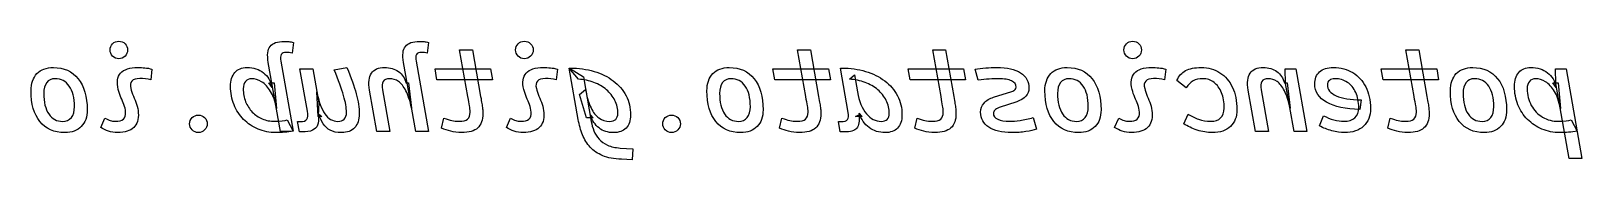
# Model space of a CAD drawing. Header units: centimetres. Extents: x 1.7 to 4.47, y 6.89 to 7.11.
import ezdxf

# ---------------------------------------------------------------- set-up
doc = ezdxf.new("R2010")
doc.units = ezdxf.units.CM
doc.header["$MEASUREMENT"] = 0
doc.layers.add('Layer 1', color=7, linetype='Continuous')

msp = doc.modelspace()

# ---------------------------------------------------------------- linework, layer by layer
at = {"layer": 'Layer 1', "color": 154}
for points, knots in [([(1.85775, 7.07367), (1.86206, 7.07367), (1.86578, 7.07519), (1.86886, 7.07826), (1.86886, 7.07826), (1.8719, 7.08134), (1.87345, 7.08503), (1.87345, 7.08933), (1.87345, 7.08933), (1.87345, 7.09371), (1.8719, 7.09744), (1.86886, 7.10048), (1.86886, 7.10048), (1.86578, 7.10351), (1.86206, 7.10503), (1.85775, 7.10503), (1.85775, 7.10503), (1.85337, 7.10503), (1.84968, 7.10351), (1.84665, 7.10048), (1.84665, 7.10048), (1.84361, 7.09744), (1.84209, 7.09371), (1.84209, 7.08933), (1.84209, 7.08933), (1.84209, 7.08503), (1.84361, 7.08134), (1.84665, 7.07826), (1.84665, 7.07826), (1.84968, 7.07519), (1.85337, 7.07367), (1.85775, 7.07367)], [0, 0, 0, 0, 0.1111111, 0.1111111, 0.1111111, 0.1111111, 0.2222222, 0.2222222, 0.2222222, 0.2222222, 0.3333333, 0.3333333, 0.3333333, 0.3333333, 0.4444444, 0.4444444, 0.4444444, 0.4444444, 0.5555556, 0.5555556, 0.5555556, 0.5555556, 0.6666667, 0.6666667, 0.6666667, 0.6666667, 0.7777778, 0.7777778, 0.7777778, 0.7777778, 1, 1, 1, 1]), ([(2.15335, 7.10471), (2.14109, 7.10471), (2.13262, 7.10174), (2.12803, 7.09581), (2.12803, 7.09581), (2.12343, 7.08987), (2.12235, 7.08032), (2.12474, 7.06719), (2.12474, 7.06719), (2.12474, 7.06719), (2.14648, 6.94349), (2.14648, 6.94349), (2.14648, 6.94349), (2.14648, 6.94349), (2.16927, 6.9436), (2.16927, 6.9436), (2.16927, 6.9436), (2.16927, 6.9436), (2.14713, 7.06932), (2.14713, 7.06932), (2.14713, 7.06932), (2.14612, 7.07475), (2.14641, 7.07869), (2.14796, 7.08119), (2.14796, 7.08119), (2.14952, 7.08365), (2.15245, 7.08488), (2.15675, 7.08488), (2.15675, 7.08488), (2.15853, 7.08488), (2.16026, 7.08481), (2.162, 7.08463), (2.162, 7.08463), (2.16374, 7.08445), (2.16547, 7.08416), (2.16725, 7.08372), (2.16725, 7.08372), (2.16725, 7.08372), (2.16949, 7.10301), (2.16949, 7.10301), (2.16949, 7.10301), (2.16681, 7.10366), (2.1641, 7.10409), (2.16142, 7.10435), (2.16142, 7.10435), (2.15874, 7.1046), (2.15607, 7.10471), (2.15335, 7.10471)], [0, 0, 0, 0, 0.0769231, 0.0769231, 0.0769231, 0.0769231, 0.1538462, 0.1538462, 0.1538462, 0.1538462, 0.2307692, 0.2307692, 0.2307692, 0.2307692, 0.3076923, 0.3076923, 0.3076923, 0.3076923, 0.3846154, 0.3846154, 0.3846154, 0.3846154, 0.4615385, 0.4615385, 0.4615385, 0.4615385, 0.5384615, 0.5384615, 0.5384615, 0.5384615, 0.6153846, 0.6153846, 0.6153846, 0.6153846, 0.6923077, 0.6923077, 0.6923077, 0.6923077, 0.7692308, 0.7692308, 0.7692308, 0.7692308, 0.8461538, 0.8461538, 0.8461538, 0.8461538, 1, 1, 1, 1]), ([(2.41082, 6.94349), (2.41082, 6.94349), (2.38857, 7.06932), (2.38857, 7.06932), (2.38857, 7.06932), (2.38756, 7.07475), (2.38785, 7.07869), (2.3894, 7.08119), (2.3894, 7.08119), (2.39096, 7.08365), (2.39389, 7.08488), (2.39819, 7.08488), (2.39819, 7.08488), (2.39997, 7.08488), (2.4017, 7.08481), (2.40344, 7.08463), (2.40344, 7.08463), (2.40518, 7.08445), (2.40691, 7.08416), (2.40869, 7.08372), (2.40869, 7.08372), (2.40869, 7.08372), (2.41093, 7.10301), (2.41093, 7.10301), (2.41093, 7.10301), (2.40825, 7.10366), (2.40554, 7.10409), (2.40286, 7.10435), (2.40286, 7.10435), (2.40018, 7.1046), (2.39751, 7.10471), (2.39479, 7.10471), (2.39479, 7.10471), (2.38253, 7.10471), (2.3741, 7.10174), (2.36954, 7.09581), (2.36954, 7.09581), (2.36498, 7.08987), (2.36386, 7.08032), (2.36618, 7.06719), (2.36618, 7.06719), (2.36618, 7.06719), (2.38803, 6.94349), (2.38803, 6.94349), (2.38803, 6.94349), (2.38803, 6.94349), (2.41082, 6.94349), (2.41082, 6.94349)], [0, 0, 0, 0, 0.0769231, 0.0769231, 0.0769231, 0.0769231, 0.1538462, 0.1538462, 0.1538462, 0.1538462, 0.2307692, 0.2307692, 0.2307692, 0.2307692, 0.3076923, 0.3076923, 0.3076923, 0.3076923, 0.3846154, 0.3846154, 0.3846154, 0.3846154, 0.4615385, 0.4615385, 0.4615385, 0.4615385, 0.5384615, 0.5384615, 0.5384615, 0.5384615, 0.6153846, 0.6153846, 0.6153846, 0.6153846, 0.6923077, 0.6923077, 0.6923077, 0.6923077, 0.7692308, 0.7692308, 0.7692308, 0.7692308, 0.8461538, 0.8461538, 0.8461538, 0.8461538, 1, 1, 1, 1]), ([(2.58207, 7.07367), (2.58638, 7.07367), (2.5901, 7.07519), (2.59318, 7.07826), (2.59318, 7.07826), (2.59622, 7.08134), (2.59777, 7.08503), (2.59777, 7.08933), (2.59777, 7.08933), (2.59777, 7.09371), (2.59622, 7.09744), (2.59318, 7.10048), (2.59318, 7.10048), (2.5901, 7.10351), (2.58638, 7.10503), (2.58207, 7.10503), (2.58207, 7.10503), (2.57769, 7.10503), (2.574, 7.10351), (2.57097, 7.10048), (2.57097, 7.10048), (2.56793, 7.09744), (2.56641, 7.09371), (2.56641, 7.08933), (2.56641, 7.08933), (2.56641, 7.08503), (2.56793, 7.08134), (2.57097, 7.07826), (2.57097, 7.07826), (2.574, 7.07519), (2.57769, 7.07367), (2.58207, 7.07367)], [0, 0, 0, 0, 0.1111111, 0.1111111, 0.1111111, 0.1111111, 0.2222222, 0.2222222, 0.2222222, 0.2222222, 0.3333333, 0.3333333, 0.3333333, 0.3333333, 0.4444444, 0.4444444, 0.4444444, 0.4444444, 0.5555556, 0.5555556, 0.5555556, 0.5555556, 0.6666667, 0.6666667, 0.6666667, 0.6666667, 0.7777778, 0.7777778, 0.7777778, 0.7777778, 1, 1, 1, 1]), ([(3.66855, 7.07367), (3.67286, 7.07367), (3.67658, 7.07519), (3.67966, 7.07826), (3.67966, 7.07826), (3.6827, 7.08134), (3.68425, 7.08503), (3.68425, 7.08933), (3.68425, 7.08933), (3.68425, 7.09371), (3.6827, 7.09744), (3.67966, 7.10048), (3.67966, 7.10048), (3.67658, 7.10351), (3.67286, 7.10503), (3.66855, 7.10503), (3.66855, 7.10503), (3.66417, 7.10503), (3.66048, 7.10351), (3.65745, 7.10048), (3.65745, 7.10048), (3.65441, 7.09744), (3.65289, 7.09371), (3.65289, 7.08933), (3.65289, 7.08933), (3.65289, 7.08503), (3.65441, 7.08134), (3.65745, 7.07826), (3.65745, 7.07826), (3.66048, 7.07519), (3.66417, 7.07367), (3.66855, 7.07367)], [0, 0, 0, 0, 0.1111111, 0.1111111, 0.1111111, 0.1111111, 0.2222222, 0.2222222, 0.2222222, 0.2222222, 0.3333333, 0.3333333, 0.3333333, 0.3333333, 0.4444444, 0.4444444, 0.4444444, 0.4444444, 0.5555556, 0.5555556, 0.5555556, 0.5555556, 0.6666667, 0.6666667, 0.6666667, 0.6666667, 0.7777778, 0.7777778, 0.7777778, 0.7777778, 1, 1, 1, 1]), ([(2.47007, 6.94136), (2.48306, 6.94136), (2.49261, 6.94414), (2.49873, 6.94968), (2.49873, 6.94968), (2.50484, 6.95525), (2.50792, 6.96386), (2.50792, 6.97562), (2.50792, 6.97562), (2.50792, 6.97858), (2.50777, 6.98141), (2.50748, 6.98416), (2.50748, 6.98416), (2.50719, 6.98687), (2.50676, 6.98991), (2.50614, 6.99331), (2.50614, 6.99331), (2.50556, 6.99671), (2.50484, 7.00087), (2.50397, 7.00583), (2.50397, 7.00583), (2.50397, 7.00583), (2.48925, 7.08977), (2.48925, 7.08977), (2.48925, 7.08977), (2.48925, 7.08977), (2.46645, 7.08977), (2.46645, 7.08977), (2.46645, 7.08977), (2.46645, 7.08977), (2.48118, 7.00583), (2.48118, 7.00583), (2.48118, 7.00583), (2.48237, 6.99874), (2.48335, 6.99331), (2.48411, 6.98947), (2.48411, 6.98947), (2.48483, 6.98568), (2.48523, 6.98177), (2.48523, 6.97772), (2.48523, 6.97772), (2.48523, 6.97214), (2.48368, 6.96806), (2.48056, 6.96542), (2.48056, 6.96542), (2.47745, 6.96281), (2.47257, 6.96151), (2.46591, 6.96151), (2.46591, 6.96151), (2.46077, 6.96151), (2.45625, 6.96194), (2.45234, 6.96277), (2.45234, 6.96277), (2.44847, 6.96364), (2.44384, 6.96516), (2.43849, 6.96733), (2.43849, 6.96733), (2.43849, 6.96733), (2.43433, 6.94921), (2.43433, 6.94921), (2.43433, 6.94921), (2.43943, 6.94704), (2.44482, 6.94515), (2.4505, 6.94363), (2.4505, 6.94363), (2.45618, 6.94212), (2.46273, 6.94136), (2.47007, 6.94136)], [0, 0, 0, 0, 0.0555556, 0.0555556, 0.0555556, 0.0555556, 0.1111111, 0.1111111, 0.1111111, 0.1111111, 0.1666667, 0.1666667, 0.1666667, 0.1666667, 0.2222222, 0.2222222, 0.2222222, 0.2222222, 0.2777778, 0.2777778, 0.2777778, 0.2777778, 0.3333333, 0.3333333, 0.3333333, 0.3333333, 0.3888889, 0.3888889, 0.3888889, 0.3888889, 0.4444444, 0.4444444, 0.4444444, 0.4444444, 0.5, 0.5, 0.5, 0.5, 0.5555556, 0.5555556, 0.5555556, 0.5555556, 0.6111111, 0.6111111, 0.6111111, 0.6111111, 0.6666667, 0.6666667, 0.6666667, 0.6666667, 0.7222222, 0.7222222, 0.7222222, 0.7222222, 0.7777778, 0.7777778, 0.7777778, 0.7777778, 0.8333333, 0.8333333, 0.8333333, 0.8333333, 0.8888889, 0.8888889, 0.8888889, 0.8888889, 1, 1, 1, 1]), ([(3.07367, 6.94136), (3.08666, 6.94136), (3.09621, 6.94414), (3.10233, 6.94968), (3.10233, 6.94968), (3.10844, 6.95525), (3.11152, 6.96386), (3.11152, 6.97562), (3.11152, 6.97562), (3.11152, 6.97858), (3.11137, 6.98141), (3.11108, 6.98416), (3.11108, 6.98416), (3.11079, 6.98687), (3.11036, 6.98991), (3.10974, 6.99331), (3.10974, 6.99331), (3.10916, 6.99671), (3.10844, 7.00087), (3.10757, 7.00583), (3.10757, 7.00583), (3.10757, 7.00583), (3.09285, 7.08977), (3.09285, 7.08977), (3.09285, 7.08977), (3.09285, 7.08977), (3.07005, 7.08977), (3.07005, 7.08977), (3.07005, 7.08977), (3.07005, 7.08977), (3.08478, 7.00583), (3.08478, 7.00583), (3.08478, 7.00583), (3.08597, 6.99874), (3.08695, 6.99331), (3.08771, 6.98947), (3.08771, 6.98947), (3.08843, 6.98568), (3.08883, 6.98177), (3.08883, 6.97772), (3.08883, 6.97772), (3.08883, 6.97214), (3.08728, 6.96806), (3.08416, 6.96542), (3.08416, 6.96542), (3.08105, 6.96281), (3.07617, 6.96151), (3.06951, 6.96151), (3.06951, 6.96151), (3.06437, 6.96151), (3.05985, 6.96194), (3.05594, 6.96277), (3.05594, 6.96277), (3.05207, 6.96364), (3.04744, 6.96516), (3.04209, 6.96733), (3.04209, 6.96733), (3.04209, 6.96733), (3.03793, 6.94921), (3.03793, 6.94921), (3.03793, 6.94921), (3.04303, 6.94704), (3.04842, 6.94515), (3.0541, 6.94363), (3.0541, 6.94363), (3.05978, 6.94212), (3.06633, 6.94136), (3.07367, 6.94136)], [0, 0, 0, 0, 0.0555556, 0.0555556, 0.0555556, 0.0555556, 0.1111111, 0.1111111, 0.1111111, 0.1111111, 0.1666667, 0.1666667, 0.1666667, 0.1666667, 0.2222222, 0.2222222, 0.2222222, 0.2222222, 0.2777778, 0.2777778, 0.2777778, 0.2777778, 0.3333333, 0.3333333, 0.3333333, 0.3333333, 0.3888889, 0.3888889, 0.3888889, 0.3888889, 0.4444444, 0.4444444, 0.4444444, 0.4444444, 0.5, 0.5, 0.5, 0.5, 0.5555556, 0.5555556, 0.5555556, 0.5555556, 0.6111111, 0.6111111, 0.6111111, 0.6111111, 0.6666667, 0.6666667, 0.6666667, 0.6666667, 0.7222222, 0.7222222, 0.7222222, 0.7222222, 0.7777778, 0.7777778, 0.7777778, 0.7777778, 0.8333333, 0.8333333, 0.8333333, 0.8333333, 0.8888889, 0.8888889, 0.8888889, 0.8888889, 1, 1, 1, 1]), ([(3.31511, 6.94136), (3.3281, 6.94136), (3.33765, 6.94414), (3.34377, 6.94968), (3.34377, 6.94968), (3.34988, 6.95525), (3.35296, 6.96386), (3.35296, 6.97562), (3.35296, 6.97562), (3.35296, 6.97858), (3.35281, 6.98141), (3.35252, 6.98416), (3.35252, 6.98416), (3.35223, 6.98687), (3.3518, 6.98991), (3.35118, 6.99331), (3.35118, 6.99331), (3.3506, 6.99671), (3.34988, 7.00087), (3.34901, 7.00583), (3.34901, 7.00583), (3.34901, 7.00583), (3.33429, 7.08977), (3.33429, 7.08977), (3.33429, 7.08977), (3.33429, 7.08977), (3.31149, 7.08977), (3.31149, 7.08977), (3.31149, 7.08977), (3.31149, 7.08977), (3.32622, 7.00583), (3.32622, 7.00583), (3.32622, 7.00583), (3.32741, 6.99874), (3.32839, 6.99331), (3.32915, 6.98947), (3.32915, 6.98947), (3.32987, 6.98568), (3.33027, 6.98177), (3.33027, 6.97772), (3.33027, 6.97772), (3.33027, 6.97214), (3.32872, 6.96806), (3.3256, 6.96542), (3.3256, 6.96542), (3.32249, 6.96281), (3.31761, 6.96151), (3.31095, 6.96151), (3.31095, 6.96151), (3.30581, 6.96151), (3.30129, 6.96194), (3.29738, 6.96277), (3.29738, 6.96277), (3.29351, 6.96364), (3.28888, 6.96516), (3.28353, 6.96733), (3.28353, 6.96733), (3.28353, 6.96733), (3.27937, 6.94921), (3.27937, 6.94921), (3.27937, 6.94921), (3.28447, 6.94704), (3.28986, 6.94515), (3.29554, 6.94363), (3.29554, 6.94363), (3.30122, 6.94212), (3.30777, 6.94136), (3.31511, 6.94136)], [0, 0, 0, 0, 0.0555556, 0.0555556, 0.0555556, 0.0555556, 0.1111111, 0.1111111, 0.1111111, 0.1111111, 0.1666667, 0.1666667, 0.1666667, 0.1666667, 0.2222222, 0.2222222, 0.2222222, 0.2222222, 0.2777778, 0.2777778, 0.2777778, 0.2777778, 0.3333333, 0.3333333, 0.3333333, 0.3333333, 0.3888889, 0.3888889, 0.3888889, 0.3888889, 0.4444444, 0.4444444, 0.4444444, 0.4444444, 0.5, 0.5, 0.5, 0.5, 0.5555556, 0.5555556, 0.5555556, 0.5555556, 0.6111111, 0.6111111, 0.6111111, 0.6111111, 0.6666667, 0.6666667, 0.6666667, 0.6666667, 0.7222222, 0.7222222, 0.7222222, 0.7222222, 0.7777778, 0.7777778, 0.7777778, 0.7777778, 0.8333333, 0.8333333, 0.8333333, 0.8333333, 0.8888889, 0.8888889, 0.8888889, 0.8888889, 1, 1, 1, 1]), ([(4.16015, 6.94136), (4.17314, 6.94136), (4.18269, 6.94414), (4.18881, 6.94968), (4.18881, 6.94968), (4.19492, 6.95525), (4.198, 6.96386), (4.198, 6.97562), (4.198, 6.97562), (4.198, 6.97858), (4.19785, 6.98141), (4.19756, 6.98416), (4.19756, 6.98416), (4.19727, 6.98687), (4.19684, 6.98991), (4.19622, 6.99331), (4.19622, 6.99331), (4.19564, 6.99671), (4.19492, 7.00087), (4.19405, 7.00583), (4.19405, 7.00583), (4.19405, 7.00583), (4.17933, 7.08977), (4.17933, 7.08977), (4.17933, 7.08977), (4.17933, 7.08977), (4.15653, 7.08977), (4.15653, 7.08977), (4.15653, 7.08977), (4.15653, 7.08977), (4.17126, 7.00583), (4.17126, 7.00583), (4.17126, 7.00583), (4.17245, 6.99874), (4.17343, 6.99331), (4.17419, 6.98947), (4.17419, 6.98947), (4.17491, 6.98568), (4.17531, 6.98177), (4.17531, 6.97772), (4.17531, 6.97772), (4.17531, 6.97214), (4.17376, 6.96806), (4.17064, 6.96542), (4.17064, 6.96542), (4.16753, 6.96281), (4.16265, 6.96151), (4.15599, 6.96151), (4.15599, 6.96151), (4.15085, 6.96151), (4.14633, 6.96194), (4.14242, 6.96277), (4.14242, 6.96277), (4.13855, 6.96364), (4.13392, 6.96516), (4.12857, 6.96733), (4.12857, 6.96733), (4.12857, 6.96733), (4.12441, 6.94921), (4.12441, 6.94921), (4.12441, 6.94921), (4.12951, 6.94704), (4.1349, 6.94515), (4.14058, 6.94363), (4.14058, 6.94363), (4.14626, 6.94212), (4.15281, 6.94136), (4.16015, 6.94136)], [0, 0, 0, 0, 0.0555556, 0.0555556, 0.0555556, 0.0555556, 0.1111111, 0.1111111, 0.1111111, 0.1111111, 0.1666667, 0.1666667, 0.1666667, 0.1666667, 0.2222222, 0.2222222, 0.2222222, 0.2222222, 0.2777778, 0.2777778, 0.2777778, 0.2777778, 0.3333333, 0.3333333, 0.3333333, 0.3333333, 0.3888889, 0.3888889, 0.3888889, 0.3888889, 0.4444444, 0.4444444, 0.4444444, 0.4444444, 0.5, 0.5, 0.5, 0.5, 0.5555556, 0.5555556, 0.5555556, 0.5555556, 0.6111111, 0.6111111, 0.6111111, 0.6111111, 0.6666667, 0.6666667, 0.6666667, 0.6666667, 0.7222222, 0.7222222, 0.7222222, 0.7222222, 0.7777778, 0.7777778, 0.7777778, 0.7777778, 0.8333333, 0.8333333, 0.8333333, 0.8333333, 0.8888889, 0.8888889, 0.8888889, 0.8888889, 1, 1, 1, 1]), ([(1.76131, 6.94136), (1.77383, 6.94136), (1.7836, 6.94497), (1.79062, 6.95214), (1.79062, 6.95214), (1.79767, 6.9593), (1.80118, 6.96929), (1.80118, 6.98206), (1.80118, 6.98206), (1.80118, 7.00597), (1.79582, 7.02457), (1.78515, 7.03792), (1.78515, 7.03792), (1.77451, 7.05131), (1.75968, 7.05796), (1.74076, 7.05796), (1.74076, 7.05796), (1.72824, 7.05796), (1.71847, 7.05431), (1.71145, 7.04693), (1.71145, 7.04693), (1.70443, 7.03958), (1.70089, 7.02935), (1.70089, 7.01621), (1.70089, 7.01621), (1.70089, 6.99266), (1.70621, 6.97432), (1.71684, 6.96115), (1.71684, 6.96115), (1.72748, 6.94798), (1.74231, 6.94136), (1.76131, 6.94136)], [0, 0, 0, 0, 0.1111111, 0.1111111, 0.1111111, 0.1111111, 0.2222222, 0.2222222, 0.2222222, 0.2222222, 0.3333333, 0.3333333, 0.3333333, 0.3333333, 0.4444444, 0.4444444, 0.4444444, 0.4444444, 0.5555556, 0.5555556, 0.5555556, 0.5555556, 0.6666667, 0.6666667, 0.6666667, 0.6666667, 0.7777778, 0.7777778, 0.7777778, 0.7777778, 1, 1, 1, 1]), ([(1.7574, 6.9614), (1.7468, 6.9614), (1.73852, 6.96585), (1.73255, 6.97471), (1.73255, 6.97471), (1.72658, 6.98358), (1.72357, 6.99588), (1.72357, 7.01165), (1.72357, 7.01165), (1.72357, 7.01983), (1.72535, 7.02627), (1.72889, 7.0309), (1.72889, 7.0309), (1.7324, 7.03553), (1.73739, 7.03781), (1.74383, 7.03781), (1.74383, 7.03781), (1.75472, 7.03781), (1.76323, 7.0334), (1.7693, 7.02457), (1.7693, 7.02457), (1.77542, 7.01574), (1.77849, 7.00344), (1.77849, 6.9877), (1.77849, 6.9877), (1.77849, 6.97942), (1.77665, 6.97298), (1.77292, 6.96835), (1.77292, 6.96835), (1.76923, 6.96371), (1.76402, 6.9614), (1.7574, 6.9614)], [0, 0, 0, 0, 0.1111111, 0.1111111, 0.1111111, 0.1111111, 0.2222222, 0.2222222, 0.2222222, 0.2222222, 0.3333333, 0.3333333, 0.3333333, 0.3333333, 0.4444444, 0.4444444, 0.4444444, 0.4444444, 0.5555556, 0.5555556, 0.5555556, 0.5555556, 0.6666667, 0.6666667, 0.6666667, 0.6666667, 0.7777778, 0.7777778, 0.7777778, 0.7777778, 1, 1, 1, 1]), ([(1.83286, 6.96733), (1.83286, 6.96733), (1.82555, 6.95029), (1.82555, 6.95029), (1.82555, 6.95029), (1.82986, 6.9478), (1.83442, 6.9457), (1.83923, 6.94396), (1.83923, 6.94396), (1.844, 6.94222), (1.84954, 6.94136), (1.85576, 6.94136), (1.85576, 6.94136), (1.86853, 6.94136), (1.87805, 6.94436), (1.88427, 6.95036), (1.88427, 6.95036), (1.8905, 6.95637), (1.89325, 6.9652), (1.89252, 6.97678), (1.89252, 6.97678), (1.8922, 6.98206), (1.89115, 6.98723), (1.88941, 6.99226), (1.88941, 6.99226), (1.88767, 6.99725), (1.88579, 7.00214), (1.8838, 7.00688), (1.8838, 7.00688), (1.88178, 7.01162), (1.88022, 7.01618), (1.87917, 7.02055), (1.87917, 7.02055), (1.87769, 7.02634), (1.8783, 7.03072), (1.88102, 7.03369), (1.88102, 7.03369), (1.88377, 7.03665), (1.88847, 7.03814), (1.8952, 7.03814), (1.8952, 7.03814), (1.90189, 7.03814), (1.90837, 7.03734), (1.91459, 7.03571), (1.91459, 7.03571), (1.91459, 7.03571), (1.9168, 7.055), (1.9168, 7.055), (1.9168, 7.055), (1.91264, 7.05619), (1.90848, 7.05699), (1.90432, 7.05738), (1.90432, 7.05738), (1.90012, 7.05778), (1.89596, 7.05796), (1.8918, 7.05796), (1.8918, 7.05796), (1.87718, 7.05796), (1.86687, 7.05463), (1.86094, 7.04794), (1.86094, 7.04794), (1.855, 7.04128), (1.85363, 7.03144), (1.85681, 7.01842), (1.85681, 7.01842), (1.85801, 7.01343), (1.8596, 7.00872), (1.86152, 7.00438), (1.86152, 7.00438), (1.86347, 7.00004), (1.86524, 6.99573), (1.86687, 6.9915), (1.86687, 6.9915), (1.8685, 6.98727), (1.86951, 6.98267), (1.86984, 6.97772), (1.86984, 6.97772), (1.87063, 6.96693), (1.86455, 6.96151), (1.8516, 6.96151), (1.8516, 6.96151), (1.84809, 6.96151), (1.84498, 6.96194), (1.84234, 6.96285), (1.84234, 6.96285), (1.8397, 6.96371), (1.83651, 6.96523), (1.83286, 6.96733)], [0, 0, 0, 0, 0.0434783, 0.0434783, 0.0434783, 0.0434783, 0.0869565, 0.0869565, 0.0869565, 0.0869565, 0.1304348, 0.1304348, 0.1304348, 0.1304348, 0.173913, 0.173913, 0.173913, 0.173913, 0.2173913, 0.2173913, 0.2173913, 0.2173913, 0.2608696, 0.2608696, 0.2608696, 0.2608696, 0.3043478, 0.3043478, 0.3043478, 0.3043478, 0.3478261, 0.3478261, 0.3478261, 0.3478261, 0.3913043, 0.3913043, 0.3913043, 0.3913043, 0.4347826, 0.4347826, 0.4347826, 0.4347826, 0.4782609, 0.4782609, 0.4782609, 0.4782609, 0.5217391, 0.5217391, 0.5217391, 0.5217391, 0.5652174, 0.5652174, 0.5652174, 0.5652174, 0.6086957, 0.6086957, 0.6086957, 0.6086957, 0.6521739, 0.6521739, 0.6521739, 0.6521739, 0.6956522, 0.6956522, 0.6956522, 0.6956522, 0.7391304, 0.7391304, 0.7391304, 0.7391304, 0.7826087, 0.7826087, 0.7826087, 0.7826087, 0.826087, 0.826087, 0.826087, 0.826087, 0.8695652, 0.8695652, 0.8695652, 0.8695652, 0.9130435, 0.9130435, 0.9130435, 0.9130435, 1, 1, 1, 1]), ([(2.13852, 6.94136), (2.14369, 6.94136), (2.1488, 6.94157), (2.1539, 6.94197), (2.1539, 6.94197), (2.159, 6.94233), (2.1641, 6.94287), (2.16927, 6.9436), (2.16927, 6.9436), (2.16927, 6.9436), (2.15867, 6.96415), (2.15867, 6.96415), (2.15867, 6.96415), (2.15408, 6.96241), (2.14659, 6.96151), (2.1362, 6.96151), (2.1362, 6.96151), (2.12821, 6.96151), (2.12083, 6.96299), (2.11399, 6.96592), (2.11399, 6.96592), (2.10719, 6.96885), (2.10122, 6.97294), (2.09612, 6.97819), (2.09612, 6.97819), (2.09105, 6.98347), (2.08707, 6.98962), (2.08425, 6.99671), (2.08425, 6.99671), (2.08143, 7.00377), (2.08002, 7.01147), (2.08002, 7.01979), (2.08002, 7.01979), (2.08002, 7.02555), (2.08132, 7.02996), (2.08392, 7.03311), (2.08392, 7.03311), (2.08657, 7.03626), (2.09026, 7.03781), (2.09507, 7.03781), (2.09507, 7.03781), (2.10093, 7.03781), (2.10683, 7.036), (2.11276, 7.03231), (2.11276, 7.03231), (2.11869, 7.02866), (2.12405, 7.02287), (2.12879, 7.01505), (2.12879, 7.01505), (2.13353, 7.0072), (2.137, 6.99704), (2.13928, 6.98463), (2.13928, 6.98463), (2.13928, 6.98463), (2.13516, 7.03029), (2.13516, 7.03029), (2.13516, 7.03029), (2.13516, 7.03029), (2.12593, 7.03029), (2.12593, 7.03029), (2.12593, 7.03029), (2.12593, 7.03029), (2.13143, 7.02225), (2.13143, 7.02225), (2.13143, 7.02225), (2.12897, 7.03361), (2.12379, 7.04241), (2.11594, 7.04863), (2.11594, 7.04863), (2.10809, 7.05485), (2.09832, 7.05796), (2.0866, 7.05796), (2.0866, 7.05796), (2.07734, 7.05796), (2.07014, 7.05503), (2.06504, 7.0491), (2.06504, 7.0491), (2.0599, 7.0432), (2.05733, 7.03484), (2.05733, 7.02406), (2.05733, 7.02406), (2.05733, 7.01223), (2.05936, 7.00134), (2.06345, 6.99128), (2.06345, 6.99128), (2.0675, 6.98126), (2.07322, 6.97251), (2.08056, 6.96502), (2.08056, 6.96502), (2.0879, 6.95753), (2.09652, 6.9517), (2.10636, 6.94758), (2.10636, 6.94758), (2.11623, 6.94345), (2.12694, 6.94136), (2.13852, 6.94136)], [0, 0, 0, 0, 0.04, 0.04, 0.04, 0.04, 0.08, 0.08, 0.08, 0.08, 0.12, 0.12, 0.12, 0.12, 0.16, 0.16, 0.16, 0.16, 0.2, 0.2, 0.2, 0.2, 0.24, 0.24, 0.24, 0.24, 0.28, 0.28, 0.28, 0.28, 0.32, 0.32, 0.32, 0.32, 0.36, 0.36, 0.36, 0.36, 0.4, 0.4, 0.4, 0.4, 0.44, 0.44, 0.44, 0.44, 0.48, 0.48, 0.48, 0.48, 0.52, 0.52, 0.52, 0.52, 0.56, 0.56, 0.56, 0.56, 0.6, 0.6, 0.6, 0.6, 0.64, 0.64, 0.64, 0.64, 0.68, 0.68, 0.68, 0.68, 0.72, 0.72, 0.72, 0.72, 0.76, 0.76, 0.76, 0.76, 0.8, 0.8, 0.8, 0.8, 0.84, 0.84, 0.84, 0.84, 0.88, 0.88, 0.88, 0.88, 0.92, 0.92, 0.92, 0.92, 1, 1, 1, 1]), ([(2.18525, 6.94244), (2.19289, 6.94244), (2.19896, 6.94345), (2.20349, 6.94544), (2.20349, 6.94544), (2.20801, 6.94747), (2.21108, 6.95062), (2.21271, 6.95492), (2.21271, 6.95492), (2.21434, 6.95926), (2.2147, 6.96484), (2.21376, 6.97167), (2.21376, 6.97167), (2.21376, 6.97167), (2.21506, 6.99447), (2.21506, 6.99447), (2.21506, 6.99447), (2.21506, 6.99447), (2.20414, 7.05583), (2.20414, 7.05583), (2.20414, 7.05583), (2.20414, 7.05583), (2.18113, 7.05583), (2.18113, 7.05583), (2.18113, 7.05583), (2.18113, 7.05583), (2.19469, 6.97942), (2.19469, 6.97942), (2.19469, 6.97942), (2.19589, 6.97265), (2.19556, 6.96788), (2.19368, 6.96513), (2.19368, 6.96513), (2.19184, 6.96234), (2.18778, 6.96096), (2.18156, 6.96096), (2.18156, 6.96096), (2.18156, 6.96096), (2.177, 6.96096), (2.177, 6.96096), (2.177, 6.96096), (2.177, 6.96096), (2.1803, 6.94244), (2.1803, 6.94244), (2.1803, 6.94244), (2.1803, 6.94244), (2.18525, 6.94244), (2.18525, 6.94244)], [0, 0, 0, 0, 0.0769231, 0.0769231, 0.0769231, 0.0769231, 0.1538462, 0.1538462, 0.1538462, 0.1538462, 0.2307692, 0.2307692, 0.2307692, 0.2307692, 0.3076923, 0.3076923, 0.3076923, 0.3076923, 0.3846154, 0.3846154, 0.3846154, 0.3846154, 0.4615385, 0.4615385, 0.4615385, 0.4615385, 0.5384615, 0.5384615, 0.5384615, 0.5384615, 0.6153846, 0.6153846, 0.6153846, 0.6153846, 0.6923077, 0.6923077, 0.6923077, 0.6923077, 0.7692308, 0.7692308, 0.7692308, 0.7692308, 0.8461538, 0.8461538, 0.8461538, 0.8461538, 1, 1, 1, 1]), ([(2.25588, 6.94125), (2.26575, 6.94128), (2.27342, 6.94421), (2.27885, 6.95011), (2.27885, 6.95011), (2.28431, 6.95601), (2.28703, 6.96429), (2.28703, 6.97497), (2.28703, 6.97497), (2.28703, 6.98578), (2.28529, 6.99776), (2.28178, 7.01086), (2.28178, 7.01086), (2.27827, 7.02395), (2.27263, 7.03966), (2.26488, 7.05796), (2.26488, 7.05796), (2.26488, 7.05796), (2.24238, 7.05384), (2.24238, 7.05384), (2.24238, 7.05384), (2.25009, 7.0351), (2.25569, 7.01972), (2.25913, 7.00767), (2.25913, 7.00767), (2.2626, 6.99563), (2.26434, 6.9856), (2.26434, 6.97761), (2.26434, 6.97761), (2.26434, 6.97247), (2.263, 6.96845), (2.26033, 6.96563), (2.26033, 6.96563), (2.25761, 6.96281), (2.25385, 6.9614), (2.24896, 6.9614), (2.24896, 6.9614), (2.23956, 6.9614), (2.23178, 6.96596), (2.22567, 6.97504), (2.22567, 6.97504), (2.21951, 6.98412), (2.21481, 6.99714), (2.21155, 7.01419), (2.21155, 7.01419), (2.21155, 7.01419), (2.21347, 6.97008), (2.21347, 6.97008), (2.21347, 6.97008), (2.21347, 6.97008), (2.22046, 6.97008), (2.22046, 6.97008), (2.22046, 6.97008), (2.22046, 6.97008), (2.21441, 6.97518), (2.21441, 6.97518), (2.21441, 6.97518), (2.21687, 6.96827), (2.21973, 6.96227), (2.22288, 6.95717), (2.22288, 6.95717), (2.22606, 6.95206), (2.23022, 6.94816), (2.23536, 6.94541), (2.23536, 6.94541), (2.24046, 6.94266), (2.2473, 6.94128), (2.25588, 6.94125)], [0, 0, 0, 0, 0.0555556, 0.0555556, 0.0555556, 0.0555556, 0.1111111, 0.1111111, 0.1111111, 0.1111111, 0.1666667, 0.1666667, 0.1666667, 0.1666667, 0.2222222, 0.2222222, 0.2222222, 0.2222222, 0.2777778, 0.2777778, 0.2777778, 0.2777778, 0.3333333, 0.3333333, 0.3333333, 0.3333333, 0.3888889, 0.3888889, 0.3888889, 0.3888889, 0.4444444, 0.4444444, 0.4444444, 0.4444444, 0.5, 0.5, 0.5, 0.5, 0.5555556, 0.5555556, 0.5555556, 0.5555556, 0.6111111, 0.6111111, 0.6111111, 0.6111111, 0.6666667, 0.6666667, 0.6666667, 0.6666667, 0.7222222, 0.7222222, 0.7222222, 0.7222222, 0.7777778, 0.7777778, 0.7777778, 0.7777778, 0.8333333, 0.8333333, 0.8333333, 0.8333333, 0.8888889, 0.8888889, 0.8888889, 0.8888889, 1, 1, 1, 1]), ([(2.3415, 6.94349), (2.3415, 6.94349), (2.32844, 7.0182), (2.32844, 7.0182), (2.32844, 7.0182), (2.32732, 7.02471), (2.32779, 7.0296), (2.32989, 7.03289), (2.32989, 7.03289), (2.33199, 7.03618), (2.33571, 7.03781), (2.34107, 7.03781), (2.34107, 7.03781), (2.34686, 7.03781), (2.35225, 7.03618), (2.35717, 7.03285), (2.35717, 7.03285), (2.36212, 7.02953), (2.36657, 7.02399), (2.37048, 7.01625), (2.37048, 7.01625), (2.37439, 7.00851), (2.37779, 6.99805), (2.38061, 6.98484), (2.38061, 6.98484), (2.38061, 6.98484), (2.37529, 7.03029), (2.37529, 7.03029), (2.37529, 7.03029), (2.37529, 7.03029), (2.37063, 7.03029), (2.37063, 7.03029), (2.37063, 7.03029), (2.36838, 7.03915), (2.36386, 7.04595), (2.35702, 7.05076), (2.35702, 7.05076), (2.35022, 7.05558), (2.34204, 7.05796), (2.3326, 7.05796), (2.3326, 7.05796), (2.3212, 7.05796), (2.31328, 7.05456), (2.30879, 7.04772), (2.30879, 7.04772), (2.30431, 7.04092), (2.30326, 7.03079), (2.30568, 7.01737), (2.30568, 7.01737), (2.30568, 7.01737), (2.31871, 6.94349), (2.31871, 6.94349), (2.31871, 6.94349), (2.31871, 6.94349), (2.3415, 6.94349), (2.3415, 6.94349)], [0, 0, 0, 0, 0.0666667, 0.0666667, 0.0666667, 0.0666667, 0.1333333, 0.1333333, 0.1333333, 0.1333333, 0.2, 0.2, 0.2, 0.2, 0.2666667, 0.2666667, 0.2666667, 0.2666667, 0.3333333, 0.3333333, 0.3333333, 0.3333333, 0.4, 0.4, 0.4, 0.4, 0.4666667, 0.4666667, 0.4666667, 0.4666667, 0.5333333, 0.5333333, 0.5333333, 0.5333333, 0.6, 0.6, 0.6, 0.6, 0.6666667, 0.6666667, 0.6666667, 0.6666667, 0.7333333, 0.7333333, 0.7333333, 0.7333333, 0.8, 0.8, 0.8, 0.8, 0.8666667, 0.8666667, 0.8666667, 0.8666667, 1, 1, 1, 1]), ([(2.52496, 7.03615), (2.52496, 7.03615), (2.52148, 7.05583), (2.52148, 7.05583), (2.52148, 7.05583), (2.52148, 7.05583), (2.42246, 7.05583), (2.42246, 7.05583), (2.42246, 7.05583), (2.42246, 7.05583), (2.42597, 7.03615), (2.42597, 7.03615), (2.42597, 7.03615), (2.42597, 7.03615), (2.52496, 7.03615), (2.52496, 7.03615)], [0, 0, 0, 0, 0.2, 0.2, 0.2, 0.2, 0.4, 0.4, 0.4, 0.4, 0.6, 0.6, 0.6, 0.6, 1, 1, 1, 1]), ([(2.55718, 6.96733), (2.55718, 6.96733), (2.54987, 6.95029), (2.54987, 6.95029), (2.54987, 6.95029), (2.55418, 6.9478), (2.55874, 6.9457), (2.56355, 6.94396), (2.56355, 6.94396), (2.56832, 6.94222), (2.57386, 6.94136), (2.58008, 6.94136), (2.58008, 6.94136), (2.59285, 6.94136), (2.60237, 6.94436), (2.60859, 6.95036), (2.60859, 6.95036), (2.61482, 6.95637), (2.61757, 6.9652), (2.61684, 6.97678), (2.61684, 6.97678), (2.61652, 6.98206), (2.61547, 6.98723), (2.61373, 6.99226), (2.61373, 6.99226), (2.61199, 6.99725), (2.61011, 7.00214), (2.60812, 7.00688), (2.60812, 7.00688), (2.6061, 7.01162), (2.60454, 7.01618), (2.60349, 7.02055), (2.60349, 7.02055), (2.60201, 7.02634), (2.60262, 7.03072), (2.60534, 7.03369), (2.60534, 7.03369), (2.60809, 7.03665), (2.61279, 7.03814), (2.61952, 7.03814), (2.61952, 7.03814), (2.62621, 7.03814), (2.63269, 7.03734), (2.63891, 7.03571), (2.63891, 7.03571), (2.63891, 7.03571), (2.64112, 7.055), (2.64112, 7.055), (2.64112, 7.055), (2.63696, 7.05619), (2.6328, 7.05699), (2.62864, 7.05738), (2.62864, 7.05738), (2.62444, 7.05778), (2.62028, 7.05796), (2.61612, 7.05796), (2.61612, 7.05796), (2.6015, 7.05796), (2.59119, 7.05463), (2.58526, 7.04794), (2.58526, 7.04794), (2.57932, 7.04128), (2.57795, 7.03144), (2.58113, 7.01842), (2.58113, 7.01842), (2.58233, 7.01343), (2.58392, 7.00872), (2.58584, 7.00438), (2.58584, 7.00438), (2.58779, 7.00004), (2.58956, 6.99573), (2.59119, 6.9915), (2.59119, 6.9915), (2.59282, 6.98727), (2.59383, 6.98267), (2.59416, 6.97772), (2.59416, 6.97772), (2.59495, 6.96693), (2.58887, 6.96151), (2.57592, 6.96151), (2.57592, 6.96151), (2.57241, 6.96151), (2.5693, 6.96194), (2.56666, 6.96285), (2.56666, 6.96285), (2.56402, 6.96371), (2.56083, 6.96523), (2.55718, 6.96733)], [0, 0, 0, 0, 0.0434783, 0.0434783, 0.0434783, 0.0434783, 0.0869565, 0.0869565, 0.0869565, 0.0869565, 0.1304348, 0.1304348, 0.1304348, 0.1304348, 0.173913, 0.173913, 0.173913, 0.173913, 0.2173913, 0.2173913, 0.2173913, 0.2173913, 0.2608696, 0.2608696, 0.2608696, 0.2608696, 0.3043478, 0.3043478, 0.3043478, 0.3043478, 0.3478261, 0.3478261, 0.3478261, 0.3478261, 0.3913043, 0.3913043, 0.3913043, 0.3913043, 0.4347826, 0.4347826, 0.4347826, 0.4347826, 0.4782609, 0.4782609, 0.4782609, 0.4782609, 0.5217391, 0.5217391, 0.5217391, 0.5217391, 0.5652174, 0.5652174, 0.5652174, 0.5652174, 0.6086957, 0.6086957, 0.6086957, 0.6086957, 0.6521739, 0.6521739, 0.6521739, 0.6521739, 0.6956522, 0.6956522, 0.6956522, 0.6956522, 0.7391304, 0.7391304, 0.7391304, 0.7391304, 0.7826087, 0.7826087, 0.7826087, 0.7826087, 0.826087, 0.826087, 0.826087, 0.826087, 0.8695652, 0.8695652, 0.8695652, 0.8695652, 0.9130435, 0.9130435, 0.9130435, 0.9130435, 1, 1, 1, 1]), ([(2.77447, 6.89262), (2.77447, 6.89262), (2.77551, 6.91234), (2.77551, 6.91234), (2.77551, 6.91234), (2.77551, 6.91234), (2.75326, 6.91371), (2.75326, 6.91371), (2.75326, 6.91371), (2.74444, 6.91426), (2.73691, 6.91596), (2.73072, 6.91878), (2.73072, 6.91878), (2.72454, 6.92164), (2.71947, 6.92526), (2.71553, 6.92971), (2.71553, 6.92971), (2.71158, 6.93416), (2.70847, 6.93911), (2.70627, 6.94454), (2.70627, 6.94454), (2.70402, 6.95), (2.70247, 6.95561), (2.70153, 6.9614), (2.70153, 6.9614), (2.70153, 6.9614), (2.68745, 7.04132), (2.68745, 7.04132), (2.68745, 7.04132), (2.68745, 7.04132), (2.66274, 7.05691), (2.66274, 7.05691), (2.66274, 7.05691), (2.66274, 7.05691), (2.66191, 7.05691), (2.66191, 7.05691), (2.66191, 7.05691), (2.66191, 7.05691), (2.67823, 6.9648), (2.67823, 6.9648), (2.67823, 6.9648), (2.67996, 6.95481), (2.68253, 6.94566), (2.6859, 6.93723), (2.6859, 6.93723), (2.68926, 6.92884), (2.69382, 6.92146), (2.69961, 6.91509), (2.69961, 6.91509), (2.70543, 6.90872), (2.71285, 6.90366), (2.72193, 6.89993), (2.72193, 6.89993), (2.73101, 6.89617), (2.74216, 6.89403), (2.75536, 6.89345), (2.75536, 6.89345), (2.75536, 6.89345), (2.77447, 6.89262), (2.77447, 6.89262)], [0, 0, 0, 0, 0.0625, 0.0625, 0.0625, 0.0625, 0.125, 0.125, 0.125, 0.125, 0.1875, 0.1875, 0.1875, 0.1875, 0.25, 0.25, 0.25, 0.25, 0.3125, 0.3125, 0.3125, 0.3125, 0.375, 0.375, 0.375, 0.375, 0.4375, 0.4375, 0.4375, 0.4375, 0.5, 0.5, 0.5, 0.5, 0.5625, 0.5625, 0.5625, 0.5625, 0.625, 0.625, 0.625, 0.625, 0.6875, 0.6875, 0.6875, 0.6875, 0.75, 0.75, 0.75, 0.75, 0.8125, 0.8125, 0.8125, 0.8125, 0.875, 0.875, 0.875, 0.875, 1, 1, 1, 1]), ([(2.67852, 7.03676), (2.68843, 7.03633), (2.69765, 7.03452), (2.70619, 7.03126), (2.70619, 7.03126), (2.71473, 7.02801), (2.72222, 7.02363), (2.72862, 7.01817), (2.72862, 7.01817), (2.73503, 7.0127), (2.74002, 7.00633), (2.7436, 6.9991), (2.7436, 6.9991), (2.74722, 6.99183), (2.74903, 6.98398), (2.74903, 6.97551), (2.74903, 6.97551), (2.74903, 6.97099), (2.74773, 6.96751), (2.74516, 6.96505), (2.74516, 6.96505), (2.74259, 6.96263), (2.7389, 6.9614), (2.7342, 6.9614), (2.7342, 6.9614), (2.72718, 6.9614), (2.72088, 6.96343), (2.71531, 6.96751), (2.71531, 6.96751), (2.70974, 6.97157), (2.70496, 6.97754), (2.70106, 6.98542), (2.70106, 6.98542), (2.69715, 6.99327), (2.69418, 7.0029), (2.69219, 7.01419), (2.69219, 7.01419), (2.69219, 7.01419), (2.69147, 7.01842), (2.69147, 7.01842), (2.69147, 7.01842), (2.69147, 7.01842), (2.68054, 7.00952), (2.68054, 7.00952), (2.68054, 7.00952), (2.68054, 7.00952), (2.69284, 6.96798), (2.69284, 6.96798), (2.69284, 6.96798), (2.69284, 6.96798), (2.70514, 6.96798), (2.70514, 6.96798), (2.70514, 6.96798), (2.70514, 6.96798), (2.70004, 6.97305), (2.70004, 6.97305), (2.70004, 6.97305), (2.70323, 6.96295), (2.7084, 6.95514), (2.71553, 6.94957), (2.71553, 6.94957), (2.72266, 6.94403), (2.73119, 6.94128), (2.74107, 6.94125), (2.74107, 6.94125), (2.75084, 6.94128), (2.75836, 6.94403), (2.76372, 6.94953), (2.76372, 6.94953), (2.76904, 6.95503), (2.77172, 6.96281), (2.77172, 6.97287), (2.77172, 6.97287), (2.77172, 6.98557), (2.769, 6.99711), (2.76361, 7.00746), (2.76361, 7.00746), (2.75818, 7.0178), (2.75062, 7.02667), (2.74085, 7.03401), (2.74085, 7.03401), (2.73112, 7.04136), (2.71969, 7.047), (2.70656, 7.05098), (2.70656, 7.05098), (2.69346, 7.05492), (2.67924, 7.05691), (2.6639, 7.05691), (2.6639, 7.05691), (2.6639, 7.05691), (2.66198, 7.05691), (2.66198, 7.05691), (2.66198, 7.05691), (2.66198, 7.05691), (2.67852, 7.03676), (2.67852, 7.03676)], [0, 0, 0, 0, 0.04, 0.04, 0.04, 0.04, 0.08, 0.08, 0.08, 0.08, 0.12, 0.12, 0.12, 0.12, 0.16, 0.16, 0.16, 0.16, 0.2, 0.2, 0.2, 0.2, 0.24, 0.24, 0.24, 0.24, 0.28, 0.28, 0.28, 0.28, 0.32, 0.32, 0.32, 0.32, 0.36, 0.36, 0.36, 0.36, 0.4, 0.4, 0.4, 0.4, 0.44, 0.44, 0.44, 0.44, 0.48, 0.48, 0.48, 0.48, 0.52, 0.52, 0.52, 0.52, 0.56, 0.56, 0.56, 0.56, 0.6, 0.6, 0.6, 0.6, 0.64, 0.64, 0.64, 0.64, 0.68, 0.68, 0.68, 0.68, 0.72, 0.72, 0.72, 0.72, 0.76, 0.76, 0.76, 0.76, 0.8, 0.8, 0.8, 0.8, 0.84, 0.84, 0.84, 0.84, 0.88, 0.88, 0.88, 0.88, 0.92, 0.92, 0.92, 0.92, 1, 1, 1, 1]), ([(2.96851, 6.94136), (2.98103, 6.94136), (2.9908, 6.94497), (2.99782, 6.95214), (2.99782, 6.95214), (3.00487, 6.9593), (3.00838, 6.96929), (3.00838, 6.98206), (3.00838, 6.98206), (3.00838, 7.00597), (3.00302, 7.02457), (2.99235, 7.03792), (2.99235, 7.03792), (2.98171, 7.05131), (2.96688, 7.05796), (2.94796, 7.05796), (2.94796, 7.05796), (2.93544, 7.05796), (2.92567, 7.05431), (2.91865, 7.04693), (2.91865, 7.04693), (2.91163, 7.03958), (2.90809, 7.02935), (2.90809, 7.01621), (2.90809, 7.01621), (2.90809, 6.99266), (2.91341, 6.97432), (2.92404, 6.96115), (2.92404, 6.96115), (2.93468, 6.94798), (2.94951, 6.94136), (2.96851, 6.94136)], [0, 0, 0, 0, 0.1111111, 0.1111111, 0.1111111, 0.1111111, 0.2222222, 0.2222222, 0.2222222, 0.2222222, 0.3333333, 0.3333333, 0.3333333, 0.3333333, 0.4444444, 0.4444444, 0.4444444, 0.4444444, 0.5555556, 0.5555556, 0.5555556, 0.5555556, 0.6666667, 0.6666667, 0.6666667, 0.6666667, 0.7777778, 0.7777778, 0.7777778, 0.7777778, 1, 1, 1, 1]), ([(2.9646, 6.9614), (2.954, 6.9614), (2.94572, 6.96585), (2.93975, 6.97471), (2.93975, 6.97471), (2.93378, 6.98358), (2.93077, 6.99588), (2.93077, 7.01165), (2.93077, 7.01165), (2.93077, 7.01983), (2.93255, 7.02627), (2.93609, 7.0309), (2.93609, 7.0309), (2.9396, 7.03553), (2.94459, 7.03781), (2.95103, 7.03781), (2.95103, 7.03781), (2.96192, 7.03781), (2.97043, 7.0334), (2.9765, 7.02457), (2.9765, 7.02457), (2.98262, 7.01574), (2.98569, 7.00344), (2.98569, 6.9877), (2.98569, 6.9877), (2.98569, 6.97942), (2.98385, 6.97298), (2.98012, 6.96835), (2.98012, 6.96835), (2.97643, 6.96371), (2.97122, 6.9614), (2.9646, 6.9614)], [0, 0, 0, 0, 0.1111111, 0.1111111, 0.1111111, 0.1111111, 0.2222222, 0.2222222, 0.2222222, 0.2222222, 0.3333333, 0.3333333, 0.3333333, 0.3333333, 0.4444444, 0.4444444, 0.4444444, 0.4444444, 0.5555556, 0.5555556, 0.5555556, 0.5555556, 0.6666667, 0.6666667, 0.6666667, 0.6666667, 0.7777778, 0.7777778, 0.7777778, 0.7777778, 1, 1, 1, 1]), ([(3.12856, 7.03615), (3.12856, 7.03615), (3.12508, 7.05583), (3.12508, 7.05583), (3.12508, 7.05583), (3.12508, 7.05583), (3.02606, 7.05583), (3.02606, 7.05583), (3.02606, 7.05583), (3.02606, 7.05583), (3.02957, 7.03615), (3.02957, 7.03615), (3.02957, 7.03615), (3.02957, 7.03615), (3.12856, 7.03615), (3.12856, 7.03615)], [0, 0, 0, 0, 0.2, 0.2, 0.2, 0.2, 0.4, 0.4, 0.4, 0.4, 0.6, 0.6, 0.6, 0.6, 1, 1, 1, 1]), ([(3.22637, 6.94125), (3.236, 6.94128), (3.24342, 6.94403), (3.24866, 6.94953), (3.24866, 6.94953), (3.25387, 6.95503), (3.25648, 6.96281), (3.25648, 6.97287), (3.25648, 6.97287), (3.25648, 6.98557), (3.2538, 6.99711), (3.24837, 7.00746), (3.24837, 7.00746), (3.24298, 7.0178), (3.23538, 7.02667), (3.22565, 7.03401), (3.22565, 7.03401), (3.21588, 7.04136), (3.20449, 7.047), (3.19143, 7.05098), (3.19143, 7.05098), (3.17833, 7.05492), (3.16415, 7.05691), (3.14881, 7.05691), (3.14881, 7.05691), (3.14881, 7.05691), (3.14667, 7.05691), (3.14667, 7.05691), (3.14667, 7.05691), (3.14667, 7.05691), (3.16067, 6.9771), (3.16067, 6.9771), (3.16067, 6.9771), (3.16165, 6.97142), (3.16121, 6.96733), (3.15933, 6.9648), (3.15933, 6.9648), (3.15749, 6.96227), (3.15344, 6.96096), (3.14721, 6.96096), (3.14721, 6.96096), (3.14721, 6.96096), (3.14287, 6.96096), (3.14287, 6.96096), (3.14287, 6.96096), (3.14287, 6.96096), (3.14606, 6.94244), (3.14606, 6.94244), (3.14606, 6.94244), (3.14606, 6.94244), (3.15358, 6.94244), (3.15358, 6.94244), (3.15358, 6.94244), (3.15901, 6.94244), (3.16357, 6.94298), (3.16718, 6.94407), (3.16718, 6.94407), (3.17084, 6.94515), (3.17366, 6.94689), (3.17569, 6.94928), (3.17569, 6.94928), (3.17768, 6.95163), (3.17898, 6.95478), (3.17952, 6.95865), (3.17952, 6.95865), (3.1801, 6.96252), (3.18003, 6.96726), (3.17934, 6.97287), (3.17934, 6.97287), (3.17934, 6.97287), (3.17319, 6.97008), (3.17319, 6.97008), (3.17319, 6.97008), (3.17319, 6.97008), (3.18549, 6.97008), (3.18549, 6.97008), (3.18549, 6.97008), (3.18549, 6.97008), (3.17985, 6.97623), (3.17985, 6.97623), (3.17985, 6.97623), (3.18375, 6.96516), (3.18976, 6.95655), (3.19787, 6.95044), (3.19787, 6.95044), (3.20601, 6.94432), (3.21552, 6.94128), (3.22637, 6.94125)], [0, 0, 0, 0, 0.0434783, 0.0434783, 0.0434783, 0.0434783, 0.0869565, 0.0869565, 0.0869565, 0.0869565, 0.1304348, 0.1304348, 0.1304348, 0.1304348, 0.173913, 0.173913, 0.173913, 0.173913, 0.2173913, 0.2173913, 0.2173913, 0.2173913, 0.2608696, 0.2608696, 0.2608696, 0.2608696, 0.3043478, 0.3043478, 0.3043478, 0.3043478, 0.3478261, 0.3478261, 0.3478261, 0.3478261, 0.3913043, 0.3913043, 0.3913043, 0.3913043, 0.4347826, 0.4347826, 0.4347826, 0.4347826, 0.4782609, 0.4782609, 0.4782609, 0.4782609, 0.5217391, 0.5217391, 0.5217391, 0.5217391, 0.5652174, 0.5652174, 0.5652174, 0.5652174, 0.6086957, 0.6086957, 0.6086957, 0.6086957, 0.6521739, 0.6521739, 0.6521739, 0.6521739, 0.6956522, 0.6956522, 0.6956522, 0.6956522, 0.7391304, 0.7391304, 0.7391304, 0.7391304, 0.7826087, 0.7826087, 0.7826087, 0.7826087, 0.826087, 0.826087, 0.826087, 0.826087, 0.8695652, 0.8695652, 0.8695652, 0.8695652, 0.9130435, 0.9130435, 0.9130435, 0.9130435, 1, 1, 1, 1]), ([(3.2195, 6.9614), (3.20933, 6.9614), (3.20047, 6.96599), (3.19291, 6.97518), (3.19291, 6.97518), (3.18535, 6.98437), (3.18003, 6.99736), (3.17699, 7.01419), (3.17699, 7.01419), (3.17699, 7.01419), (3.17149, 7.04494), (3.17149, 7.04494), (3.17149, 7.04494), (3.17149, 7.04494), (3.16288, 7.03676), (3.16288, 7.03676), (3.16288, 7.03676), (3.17279, 7.03633), (3.18202, 7.03452), (3.19063, 7.03126), (3.19063, 7.03126), (3.1992, 7.02801), (3.20673, 7.02363), (3.21321, 7.01817), (3.21321, 7.01817), (3.21965, 7.0127), (3.22471, 7.00633), (3.22836, 6.9991), (3.22836, 6.9991), (3.23198, 6.99183), (3.23379, 6.98398), (3.23379, 6.97551), (3.23379, 6.97551), (3.23379, 6.97099), (3.23256, 6.96751), (3.23003, 6.96505), (3.23003, 6.96505), (3.22753, 6.96263), (3.22402, 6.9614), (3.2195, 6.9614)], [0, 0, 0, 0, 0.0909091, 0.0909091, 0.0909091, 0.0909091, 0.1818182, 0.1818182, 0.1818182, 0.1818182, 0.2727273, 0.2727273, 0.2727273, 0.2727273, 0.3636364, 0.3636364, 0.3636364, 0.3636364, 0.4545455, 0.4545455, 0.4545455, 0.4545455, 0.5454545, 0.5454545, 0.5454545, 0.5454545, 0.6363636, 0.6363636, 0.6363636, 0.6363636, 0.7272727, 0.7272727, 0.7272727, 0.7272727, 0.8181818, 0.8181818, 0.8181818, 0.8181818, 1, 1, 1, 1]), ([(3.37, 7.03615), (3.37, 7.03615), (3.36652, 7.05583), (3.36652, 7.05583), (3.36652, 7.05583), (3.36652, 7.05583), (3.2675, 7.05583), (3.2675, 7.05583), (3.2675, 7.05583), (3.2675, 7.05583), (3.27101, 7.03615), (3.27101, 7.03615), (3.27101, 7.03615), (3.27101, 7.03615), (3.37, 7.03615), (3.37, 7.03615)], [0, 0, 0, 0, 0.2, 0.2, 0.2, 0.2, 0.4, 0.4, 0.4, 0.4, 0.6, 0.6, 0.6, 0.6, 1, 1, 1, 1]), ([(3.45255, 6.94136), (3.46174, 6.94136), (3.4702, 6.94193), (3.47791, 6.94306), (3.47791, 6.94306), (3.48562, 6.94421), (3.49187, 6.94577), (3.49676, 6.94772), (3.49676, 6.94772), (3.49676, 6.94772), (3.49061, 6.96809), (3.49061, 6.96809), (3.49061, 6.96809), (3.48243, 6.96603), (3.47469, 6.96444), (3.46745, 6.96324), (3.46745, 6.96324), (3.46022, 6.96209), (3.45407, 6.96151), (3.44897, 6.96151), (3.44897, 6.96151), (3.4397, 6.96151), (3.4325, 6.96274), (3.4274, 6.96516), (3.4274, 6.96516), (3.42226, 6.96762), (3.4197, 6.97106), (3.4197, 6.97551), (3.4197, 6.97551), (3.4197, 6.97768), (3.42056, 6.97971), (3.4223, 6.98159), (3.4223, 6.98159), (3.42404, 6.98347), (3.42653, 6.98495), (3.42979, 6.986), (3.42979, 6.986), (3.42979, 6.986), (3.46156, 6.99671), (3.46156, 6.99671), (3.46156, 6.99671), (3.46857, 6.99903), (3.47393, 7.00232), (3.47769, 7.00655), (3.47769, 7.00655), (3.48142, 7.01078), (3.4833, 7.01556), (3.4833, 7.02088), (3.4833, 7.02088), (3.4833, 7.03267), (3.47831, 7.04179), (3.46832, 7.04827), (3.46832, 7.04827), (3.4583, 7.05474), (3.44415, 7.05796), (3.42585, 7.05796), (3.42585, 7.05796), (3.41941, 7.05796), (3.41282, 7.05767), (3.40609, 7.05713), (3.40609, 7.05713), (3.39933, 7.05655), (3.39299, 7.05579), (3.38706, 7.05478), (3.38706, 7.05478), (3.38706, 7.05478), (3.39278, 7.03528), (3.39278, 7.03528), (3.39278, 7.03528), (3.39943, 7.03607), (3.40591, 7.03669), (3.41224, 7.03712), (3.41224, 7.03712), (3.41857, 7.03759), (3.42415, 7.03781), (3.42903, 7.03781), (3.42903, 7.03781), (3.43905, 7.03781), (3.44683, 7.03654), (3.45229, 7.03398), (3.45229, 7.03398), (3.45779, 7.03137), (3.46051, 7.02772), (3.46051, 7.02298), (3.46051, 7.02298), (3.46051, 7.02128), (3.45986, 7.01976), (3.45852, 7.01838), (3.45852, 7.01838), (3.45714, 7.01701), (3.45519, 7.01592), (3.45255, 7.01513), (3.45255, 7.01513), (3.45255, 7.01513), (3.42024, 7.00485), (3.42024, 7.00485), (3.42024, 7.00485), (3.41275, 7.00246), (3.407, 6.99892), (3.40302, 6.99421), (3.40302, 6.99421), (3.39904, 6.98951), (3.39701, 6.98412), (3.39701, 6.97804), (3.39701, 6.97804), (3.39701, 6.96639), (3.40186, 6.95735), (3.41156, 6.95098), (3.41156, 6.95098), (3.42122, 6.94458), (3.43489, 6.94136), (3.45255, 6.94136)], [0, 0, 0, 0, 0.0344828, 0.0344828, 0.0344828, 0.0344828, 0.0689655, 0.0689655, 0.0689655, 0.0689655, 0.1034483, 0.1034483, 0.1034483, 0.1034483, 0.137931, 0.137931, 0.137931, 0.137931, 0.1724138, 0.1724138, 0.1724138, 0.1724138, 0.2068966, 0.2068966, 0.2068966, 0.2068966, 0.2413793, 0.2413793, 0.2413793, 0.2413793, 0.2758621, 0.2758621, 0.2758621, 0.2758621, 0.3103448, 0.3103448, 0.3103448, 0.3103448, 0.3448276, 0.3448276, 0.3448276, 0.3448276, 0.3793103, 0.3793103, 0.3793103, 0.3793103, 0.4137931, 0.4137931, 0.4137931, 0.4137931, 0.4482759, 0.4482759, 0.4482759, 0.4482759, 0.4827586, 0.4827586, 0.4827586, 0.4827586, 0.5172414, 0.5172414, 0.5172414, 0.5172414, 0.5517241, 0.5517241, 0.5517241, 0.5517241, 0.5862069, 0.5862069, 0.5862069, 0.5862069, 0.6206897, 0.6206897, 0.6206897, 0.6206897, 0.6551724, 0.6551724, 0.6551724, 0.6551724, 0.6896552, 0.6896552, 0.6896552, 0.6896552, 0.7241379, 0.7241379, 0.7241379, 0.7241379, 0.7586207, 0.7586207, 0.7586207, 0.7586207, 0.7931034, 0.7931034, 0.7931034, 0.7931034, 0.8275862, 0.8275862, 0.8275862, 0.8275862, 0.862069, 0.862069, 0.862069, 0.862069, 0.8965517, 0.8965517, 0.8965517, 0.8965517, 0.9310345, 0.9310345, 0.9310345, 0.9310345, 1, 1, 1, 1]), ([(3.57211, 6.94136), (3.58463, 6.94136), (3.5944, 6.94497), (3.60142, 6.95214), (3.60142, 6.95214), (3.60847, 6.9593), (3.61198, 6.96929), (3.61198, 6.98206), (3.61198, 6.98206), (3.61198, 7.00597), (3.60662, 7.02457), (3.59595, 7.03792), (3.59595, 7.03792), (3.58531, 7.05131), (3.57048, 7.05796), (3.55156, 7.05796), (3.55156, 7.05796), (3.53904, 7.05796), (3.52927, 7.05431), (3.52225, 7.04693), (3.52225, 7.04693), (3.51523, 7.03958), (3.51169, 7.02935), (3.51169, 7.01621), (3.51169, 7.01621), (3.51169, 6.99266), (3.51701, 6.97432), (3.52764, 6.96115), (3.52764, 6.96115), (3.53828, 6.94798), (3.55311, 6.94136), (3.57211, 6.94136)], [0, 0, 0, 0, 0.1111111, 0.1111111, 0.1111111, 0.1111111, 0.2222222, 0.2222222, 0.2222222, 0.2222222, 0.3333333, 0.3333333, 0.3333333, 0.3333333, 0.4444444, 0.4444444, 0.4444444, 0.4444444, 0.5555556, 0.5555556, 0.5555556, 0.5555556, 0.6666667, 0.6666667, 0.6666667, 0.6666667, 0.7777778, 0.7777778, 0.7777778, 0.7777778, 1, 1, 1, 1]), ([(3.5682, 6.9614), (3.5576, 6.9614), (3.54932, 6.96585), (3.54335, 6.97471), (3.54335, 6.97471), (3.53738, 6.98358), (3.53437, 6.99588), (3.53437, 7.01165), (3.53437, 7.01165), (3.53437, 7.01983), (3.53615, 7.02627), (3.53969, 7.0309), (3.53969, 7.0309), (3.5432, 7.03553), (3.54819, 7.03781), (3.55463, 7.03781), (3.55463, 7.03781), (3.56552, 7.03781), (3.57403, 7.0334), (3.5801, 7.02457), (3.5801, 7.02457), (3.58622, 7.01574), (3.58929, 7.00344), (3.58929, 6.9877), (3.58929, 6.9877), (3.58929, 6.97942), (3.58745, 6.97298), (3.58372, 6.96835), (3.58372, 6.96835), (3.58003, 6.96371), (3.57482, 6.9614), (3.5682, 6.9614)], [0, 0, 0, 0, 0.1111111, 0.1111111, 0.1111111, 0.1111111, 0.2222222, 0.2222222, 0.2222222, 0.2222222, 0.3333333, 0.3333333, 0.3333333, 0.3333333, 0.4444444, 0.4444444, 0.4444444, 0.4444444, 0.5555556, 0.5555556, 0.5555556, 0.5555556, 0.6666667, 0.6666667, 0.6666667, 0.6666667, 0.7777778, 0.7777778, 0.7777778, 0.7777778, 1, 1, 1, 1]), ([(3.64366, 6.96733), (3.64366, 6.96733), (3.63635, 6.95029), (3.63635, 6.95029), (3.63635, 6.95029), (3.64066, 6.9478), (3.64522, 6.9457), (3.65003, 6.94396), (3.65003, 6.94396), (3.6548, 6.94222), (3.66034, 6.94136), (3.66656, 6.94136), (3.66656, 6.94136), (3.67933, 6.94136), (3.68885, 6.94436), (3.69507, 6.95036), (3.69507, 6.95036), (3.7013, 6.95637), (3.70405, 6.9652), (3.70332, 6.97678), (3.70332, 6.97678), (3.703, 6.98206), (3.70195, 6.98723), (3.70021, 6.99226), (3.70021, 6.99226), (3.69847, 6.99725), (3.69659, 7.00214), (3.6946, 7.00688), (3.6946, 7.00688), (3.69258, 7.01162), (3.69102, 7.01618), (3.68997, 7.02055), (3.68997, 7.02055), (3.68849, 7.02634), (3.6891, 7.03072), (3.69182, 7.03369), (3.69182, 7.03369), (3.69457, 7.03665), (3.69927, 7.03814), (3.706, 7.03814), (3.706, 7.03814), (3.71269, 7.03814), (3.71917, 7.03734), (3.72539, 7.03571), (3.72539, 7.03571), (3.72539, 7.03571), (3.7276, 7.055), (3.7276, 7.055), (3.7276, 7.055), (3.72344, 7.05619), (3.71928, 7.05699), (3.71512, 7.05738), (3.71512, 7.05738), (3.71092, 7.05778), (3.70676, 7.05796), (3.7026, 7.05796), (3.7026, 7.05796), (3.68798, 7.05796), (3.67767, 7.05463), (3.67174, 7.04794), (3.67174, 7.04794), (3.6658, 7.04128), (3.66443, 7.03144), (3.66761, 7.01842), (3.66761, 7.01842), (3.66881, 7.01343), (3.6704, 7.00872), (3.67232, 7.00438), (3.67232, 7.00438), (3.67427, 7.00004), (3.67604, 6.99573), (3.67767, 6.9915), (3.67767, 6.9915), (3.6793, 6.98727), (3.68031, 6.98267), (3.68064, 6.97772), (3.68064, 6.97772), (3.68143, 6.96693), (3.67535, 6.96151), (3.6624, 6.96151), (3.6624, 6.96151), (3.65889, 6.96151), (3.65578, 6.96194), (3.65314, 6.96285), (3.65314, 6.96285), (3.6505, 6.96371), (3.64731, 6.96523), (3.64366, 6.96733)], [0, 0, 0, 0, 0.0434783, 0.0434783, 0.0434783, 0.0434783, 0.0869565, 0.0869565, 0.0869565, 0.0869565, 0.1304348, 0.1304348, 0.1304348, 0.1304348, 0.173913, 0.173913, 0.173913, 0.173913, 0.2173913, 0.2173913, 0.2173913, 0.2173913, 0.2608696, 0.2608696, 0.2608696, 0.2608696, 0.3043478, 0.3043478, 0.3043478, 0.3043478, 0.3478261, 0.3478261, 0.3478261, 0.3478261, 0.3913043, 0.3913043, 0.3913043, 0.3913043, 0.4347826, 0.4347826, 0.4347826, 0.4347826, 0.4782609, 0.4782609, 0.4782609, 0.4782609, 0.5217391, 0.5217391, 0.5217391, 0.5217391, 0.5652174, 0.5652174, 0.5652174, 0.5652174, 0.6086957, 0.6086957, 0.6086957, 0.6086957, 0.6521739, 0.6521739, 0.6521739, 0.6521739, 0.6956522, 0.6956522, 0.6956522, 0.6956522, 0.7391304, 0.7391304, 0.7391304, 0.7391304, 0.7826087, 0.7826087, 0.7826087, 0.7826087, 0.826087, 0.826087, 0.826087, 0.826087, 0.8695652, 0.8695652, 0.8695652, 0.8695652, 0.9130435, 0.9130435, 0.9130435, 0.9130435, 1, 1, 1, 1]), ([(3.80783, 6.96151), (3.80049, 6.96151), (3.79329, 6.9627), (3.78627, 6.96513), (3.78627, 6.96513), (3.77925, 6.96751), (3.77299, 6.97066), (3.76756, 6.97453), (3.76756, 6.97453), (3.76756, 6.97453), (3.75993, 6.95717), (3.75993, 6.95717), (3.75993, 6.95717), (3.76684, 6.95243), (3.77476, 6.94863), (3.78366, 6.94573), (3.78366, 6.94573), (3.79256, 6.9428), (3.80165, 6.94136), (3.81091, 6.94136), (3.81091, 6.94136), (3.82484, 6.94136), (3.83562, 6.94497), (3.84325, 6.95217), (3.84325, 6.95217), (3.85085, 6.95937), (3.85469, 6.96954), (3.85469, 6.9826), (3.85469, 6.9826), (3.85469, 6.9978), (3.85204, 7.01104), (3.84673, 7.02229), (3.84673, 7.02229), (3.84144, 7.03358), (3.83399, 7.04233), (3.82444, 7.04859), (3.82444, 7.04859), (3.81485, 7.05485), (3.80364, 7.05796), (3.79076, 7.05796), (3.79076, 7.05796), (3.77918, 7.05796), (3.76995, 7.05612), (3.76311, 7.05246), (3.76311, 7.05246), (3.75624, 7.04877), (3.75107, 7.04284), (3.74752, 7.03466), (3.74752, 7.03466), (3.74752, 7.03466), (3.76395, 7.0216), (3.76395, 7.0216), (3.76395, 7.0216), (3.76764, 7.02725), (3.77183, 7.03137), (3.77657, 7.03398), (3.77657, 7.03398), (3.78131, 7.03654), (3.78703, 7.03781), (3.79372, 7.03781), (3.79372, 7.03781), (3.80136, 7.03781), (3.80805, 7.03564), (3.81384, 7.03126), (3.81384, 7.03126), (3.81959, 7.02688), (3.82404, 7.02073), (3.82719, 7.01281), (3.82719, 7.01281), (3.83034, 7.00489), (3.83193, 6.99559), (3.832, 6.98495), (3.832, 6.98495), (3.83193, 6.9775), (3.82979, 6.97175), (3.8256, 6.96766), (3.8256, 6.96766), (3.8214, 6.96357), (3.81547, 6.96151), (3.80783, 6.96151)], [0, 0, 0, 0, 0.047619, 0.047619, 0.047619, 0.047619, 0.0952381, 0.0952381, 0.0952381, 0.0952381, 0.1428571, 0.1428571, 0.1428571, 0.1428571, 0.1904762, 0.1904762, 0.1904762, 0.1904762, 0.2380952, 0.2380952, 0.2380952, 0.2380952, 0.2857143, 0.2857143, 0.2857143, 0.2857143, 0.3333333, 0.3333333, 0.3333333, 0.3333333, 0.3809524, 0.3809524, 0.3809524, 0.3809524, 0.4285714, 0.4285714, 0.4285714, 0.4285714, 0.4761905, 0.4761905, 0.4761905, 0.4761905, 0.5238095, 0.5238095, 0.5238095, 0.5238095, 0.5714286, 0.5714286, 0.5714286, 0.5714286, 0.6190476, 0.6190476, 0.6190476, 0.6190476, 0.6666667, 0.6666667, 0.6666667, 0.6666667, 0.7142857, 0.7142857, 0.7142857, 0.7142857, 0.7619048, 0.7619048, 0.7619048, 0.7619048, 0.8095238, 0.8095238, 0.8095238, 0.8095238, 0.8571429, 0.8571429, 0.8571429, 0.8571429, 0.9047619, 0.9047619, 0.9047619, 0.9047619, 1, 1, 1, 1]), ([(3.91086, 6.94349), (3.91086, 6.94349), (3.8978, 7.0182), (3.8978, 7.0182), (3.8978, 7.0182), (3.89668, 7.02471), (3.89715, 7.0296), (3.89925, 7.03289), (3.89925, 7.03289), (3.90135, 7.03618), (3.90507, 7.03781), (3.91043, 7.03781), (3.91043, 7.03781), (3.91614, 7.03781), (3.92146, 7.03618), (3.92635, 7.03285), (3.92635, 7.03285), (3.93119, 7.02953), (3.93561, 7.02399), (3.93952, 7.01625), (3.93952, 7.01625), (3.94346, 7.00851), (3.94679, 6.99805), (3.94954, 6.98484), (3.94954, 6.98484), (3.94954, 6.98484), (3.94425, 7.03029), (3.94425, 7.03029), (3.94425, 7.03029), (3.94425, 7.03029), (3.93959, 7.03029), (3.93959, 7.03029), (3.93959, 7.03029), (3.93731, 7.03915), (3.93282, 7.04595), (3.92613, 7.05076), (3.92613, 7.05076), (3.9194, 7.05558), (3.91133, 7.05796), (3.90196, 7.05796), (3.90196, 7.05796), (3.89056, 7.05796), (3.88264, 7.05456), (3.87815, 7.04772), (3.87815, 7.04772), (3.87367, 7.04092), (3.87262, 7.03079), (3.87504, 7.01737), (3.87504, 7.01737), (3.87504, 7.01737), (3.88807, 6.94349), (3.88807, 6.94349), (3.88807, 6.94349), (3.88807, 6.94349), (3.91086, 6.94349), (3.91086, 6.94349)], [0, 0, 0, 0, 0.0666667, 0.0666667, 0.0666667, 0.0666667, 0.1333333, 0.1333333, 0.1333333, 0.1333333, 0.2, 0.2, 0.2, 0.2, 0.2666667, 0.2666667, 0.2666667, 0.2666667, 0.3333333, 0.3333333, 0.3333333, 0.3333333, 0.4, 0.4, 0.4, 0.4, 0.4666667, 0.4666667, 0.4666667, 0.4666667, 0.5333333, 0.5333333, 0.5333333, 0.5333333, 0.6, 0.6, 0.6, 0.6, 0.6666667, 0.6666667, 0.6666667, 0.6666667, 0.7333333, 0.7333333, 0.7333333, 0.7333333, 0.8, 0.8, 0.8, 0.8, 0.8666667, 0.8666667, 0.8666667, 0.8666667, 1, 1, 1, 1]), ([(3.97953, 6.94349), (3.97953, 6.94349), (3.9597, 7.05583), (3.9597, 7.05583), (3.9597, 7.05583), (3.9597, 7.05583), (3.94096, 7.05583), (3.94096, 7.05583), (3.94096, 7.05583), (3.94096, 7.05583), (3.94169, 7.02902), (3.94169, 7.02902), (3.94169, 7.02902), (3.94169, 7.02902), (3.95674, 6.94349), (3.95674, 6.94349), (3.95674, 6.94349), (3.95674, 6.94349), (3.97953, 6.94349), (3.97953, 6.94349)], [0, 0, 0, 0, 0.1666667, 0.1666667, 0.1666667, 0.1666667, 0.3333333, 0.3333333, 0.3333333, 0.3333333, 0.5, 0.5, 0.5, 0.5, 0.6666667, 0.6666667, 0.6666667, 0.6666667, 1, 1, 1, 1]), ([(4.04598, 6.96151), (4.04034, 6.96151), (4.03429, 6.96241), (4.02785, 6.96415), (4.02785, 6.96415), (4.02145, 6.96592), (4.01526, 6.96838), (4.00933, 6.97157), (4.00933, 6.97157), (4.00933, 6.97157), (4.00199, 6.95344), (4.00199, 6.95344), (4.00199, 6.95344), (4.00893, 6.94964), (4.01635, 6.94667), (4.02427, 6.94454), (4.02427, 6.94454), (4.03216, 6.94244), (4.03972, 6.94136), (4.04696, 6.94136), (4.04696, 6.94136), (4.0615, 6.94136), (4.07286, 6.94519), (4.08104, 6.95282), (4.08104, 6.95282), (4.08918, 6.96046), (4.09327, 6.9711), (4.09327, 6.98474), (4.09327, 6.98474), (4.09327, 6.99942), (4.09048, 7.01223), (4.08495, 7.02319), (4.08495, 7.02319), (4.07941, 7.03416), (4.07163, 7.0427), (4.06168, 7.04881), (4.06168, 7.04881), (4.0517, 7.05492), (4.04008, 7.05796), (4.0268, 7.05796), (4.0268, 7.05796), (4.01635, 7.05796), (4.00821, 7.05536), (4.00238, 7.05011), (4.00238, 7.05011), (3.99656, 7.0449), (3.99363, 7.03763), (3.99363, 7.0283), (3.99363, 7.0283), (3.99363, 7.01444), (4.00072, 7.00351), (4.01487, 6.99555), (4.01487, 6.99555), (4.02905, 6.98756), (4.0488, 6.98332), (4.0742, 6.98282), (4.0742, 6.98282), (4.0742, 6.98282), (4.07641, 6.99979), (4.07641, 6.99979), (4.07641, 6.99979), (4.05749, 7.00008), (4.04272, 7.00257), (4.03216, 7.00731), (4.03216, 7.00731), (4.0216, 7.01205), (4.01631, 7.01856), (4.01631, 7.02692), (4.01631, 7.02692), (4.01631, 7.03029), (4.01747, 7.03296), (4.01982, 7.03492), (4.01982, 7.03492), (4.02214, 7.03687), (4.02547, 7.03781), (4.02977, 7.03781), (4.02977, 7.03781), (4.03817, 7.03781), (4.04558, 7.03568), (4.05199, 7.03137), (4.05199, 7.03137), (4.05839, 7.02707), (4.06335, 7.02102), (4.06693, 7.01325), (4.06693, 7.01325), (4.07047, 7.00547), (4.07232, 6.99639), (4.07239, 6.986), (4.07239, 6.986), (4.07232, 6.9783), (4.06993, 6.97229), (4.06526, 6.96798), (4.06526, 6.96798), (4.06063, 6.96368), (4.05419, 6.96151), (4.04598, 6.96151)], [0, 0, 0, 0, 0.04, 0.04, 0.04, 0.04, 0.08, 0.08, 0.08, 0.08, 0.12, 0.12, 0.12, 0.12, 0.16, 0.16, 0.16, 0.16, 0.2, 0.2, 0.2, 0.2, 0.24, 0.24, 0.24, 0.24, 0.28, 0.28, 0.28, 0.28, 0.32, 0.32, 0.32, 0.32, 0.36, 0.36, 0.36, 0.36, 0.4, 0.4, 0.4, 0.4, 0.44, 0.44, 0.44, 0.44, 0.48, 0.48, 0.48, 0.48, 0.52, 0.52, 0.52, 0.52, 0.56, 0.56, 0.56, 0.56, 0.6, 0.6, 0.6, 0.6, 0.64, 0.64, 0.64, 0.64, 0.68, 0.68, 0.68, 0.68, 0.72, 0.72, 0.72, 0.72, 0.76, 0.76, 0.76, 0.76, 0.8, 0.8, 0.8, 0.8, 0.84, 0.84, 0.84, 0.84, 0.88, 0.88, 0.88, 0.88, 0.92, 0.92, 0.92, 0.92, 1, 1, 1, 1]), ([(4.21504, 7.03615), (4.21504, 7.03615), (4.21156, 7.05583), (4.21156, 7.05583), (4.21156, 7.05583), (4.21156, 7.05583), (4.11254, 7.05583), (4.11254, 7.05583), (4.11254, 7.05583), (4.11254, 7.05583), (4.11605, 7.03615), (4.11605, 7.03615), (4.11605, 7.03615), (4.11605, 7.03615), (4.21504, 7.03615), (4.21504, 7.03615)], [0, 0, 0, 0, 0.2, 0.2, 0.2, 0.2, 0.4, 0.4, 0.4, 0.4, 0.6, 0.6, 0.6, 0.6, 1, 1, 1, 1]), ([(4.29643, 6.94136), (4.30895, 6.94136), (4.31872, 6.94497), (4.32574, 6.95214), (4.32574, 6.95214), (4.33279, 6.9593), (4.3363, 6.96929), (4.3363, 6.98206), (4.3363, 6.98206), (4.3363, 7.00597), (4.33094, 7.02457), (4.32027, 7.03792), (4.32027, 7.03792), (4.30963, 7.05131), (4.2948, 7.05796), (4.27588, 7.05796), (4.27588, 7.05796), (4.26336, 7.05796), (4.25359, 7.05431), (4.24657, 7.04693), (4.24657, 7.04693), (4.23955, 7.03958), (4.23601, 7.02935), (4.23601, 7.01621), (4.23601, 7.01621), (4.23601, 6.99266), (4.24133, 6.97432), (4.25196, 6.96115), (4.25196, 6.96115), (4.2626, 6.94798), (4.27743, 6.94136), (4.29643, 6.94136)], [0, 0, 0, 0, 0.1111111, 0.1111111, 0.1111111, 0.1111111, 0.2222222, 0.2222222, 0.2222222, 0.2222222, 0.3333333, 0.3333333, 0.3333333, 0.3333333, 0.4444444, 0.4444444, 0.4444444, 0.4444444, 0.5555556, 0.5555556, 0.5555556, 0.5555556, 0.6666667, 0.6666667, 0.6666667, 0.6666667, 0.7777778, 0.7777778, 0.7777778, 0.7777778, 1, 1, 1, 1]), ([(4.29252, 6.9614), (4.28192, 6.9614), (4.27364, 6.96585), (4.26767, 6.97471), (4.26767, 6.97471), (4.2617, 6.98358), (4.25869, 6.99588), (4.25869, 7.01165), (4.25869, 7.01165), (4.25869, 7.01983), (4.26047, 7.02627), (4.26401, 7.0309), (4.26401, 7.0309), (4.26752, 7.03553), (4.27251, 7.03781), (4.27895, 7.03781), (4.27895, 7.03781), (4.28984, 7.03781), (4.29835, 7.0334), (4.30442, 7.02457), (4.30442, 7.02457), (4.31054, 7.01574), (4.31361, 7.00344), (4.31361, 6.9877), (4.31361, 6.9877), (4.31361, 6.97942), (4.31177, 6.97298), (4.30804, 6.96835), (4.30804, 6.96835), (4.30435, 6.96371), (4.29914, 6.9614), (4.29252, 6.9614)], [0, 0, 0, 0, 0.1111111, 0.1111111, 0.1111111, 0.1111111, 0.2222222, 0.2222222, 0.2222222, 0.2222222, 0.3333333, 0.3333333, 0.3333333, 0.3333333, 0.4444444, 0.4444444, 0.4444444, 0.4444444, 0.5555556, 0.5555556, 0.5555556, 0.5555556, 0.6666667, 0.6666667, 0.6666667, 0.6666667, 0.7777778, 0.7777778, 0.7777778, 0.7777778, 1, 1, 1, 1]), ([(4.43169, 6.94136), (4.43683, 6.94136), (4.44197, 6.94157), (4.44703, 6.94197), (4.44703, 6.94197), (4.45214, 6.94233), (4.45727, 6.94287), (4.46241, 6.9436), (4.46241, 6.9436), (4.46241, 6.9436), (4.45181, 6.96415), (4.45181, 6.96415), (4.45181, 6.96415), (4.44721, 6.96241), (4.43973, 6.96151), (4.42934, 6.96151), (4.42934, 6.96151), (4.41867, 6.96151), (4.40912, 6.96404), (4.40061, 6.96914), (4.40061, 6.96914), (4.39215, 6.97424), (4.38546, 6.98119), (4.38054, 6.98998), (4.38054, 6.98998), (4.37561, 6.99877), (4.37315, 7.00872), (4.37315, 7.01979), (4.37315, 7.01979), (4.37315, 7.02555), (4.37449, 7.02996), (4.3771, 7.03311), (4.3771, 7.03311), (4.3797, 7.03626), (4.38343, 7.03781), (4.38821, 7.03781), (4.38821, 7.03781), (4.3941, 7.03781), (4.4, 7.036), (4.40593, 7.03231), (4.40593, 7.03231), (4.41187, 7.02866), (4.41719, 7.02287), (4.42192, 7.01505), (4.42192, 7.01505), (4.42666, 7.0072), (4.43017, 6.99704), (4.43242, 6.98463), (4.43242, 6.98463), (4.43242, 6.98463), (4.42829, 7.03029), (4.42829, 7.03029), (4.42829, 7.03029), (4.42829, 7.03029), (4.41907, 7.03029), (4.41907, 7.03029), (4.41907, 7.03029), (4.41907, 7.03029), (4.42511, 7.02225), (4.42511, 7.02225), (4.42511, 7.02225), (4.42258, 7.03361), (4.41733, 7.04241), (4.40941, 7.04863), (4.40941, 7.04863), (4.40152, 7.05485), (4.39161, 7.05796), (4.37974, 7.05796), (4.37974, 7.05796), (4.37048, 7.05796), (4.36328, 7.05503), (4.35818, 7.0491), (4.35818, 7.0491), (4.35304, 7.0432), (4.35047, 7.03484), (4.35047, 7.02406), (4.35047, 7.02406), (4.35047, 7.01223), (4.35253, 7.00134), (4.35658, 6.99128), (4.35658, 6.99128), (4.36064, 6.98126), (4.36635, 6.97251), (4.3737, 6.96502), (4.3737, 6.96502), (4.38104, 6.95753), (4.38965, 6.9517), (4.39953, 6.94758), (4.39953, 6.94758), (4.40937, 6.94345), (4.42008, 6.94136), (4.43169, 6.94136)], [0, 0, 0, 0, 0.0416667, 0.0416667, 0.0416667, 0.0416667, 0.0833333, 0.0833333, 0.0833333, 0.0833333, 0.125, 0.125, 0.125, 0.125, 0.1666667, 0.1666667, 0.1666667, 0.1666667, 0.2083333, 0.2083333, 0.2083333, 0.2083333, 0.25, 0.25, 0.25, 0.25, 0.2916667, 0.2916667, 0.2916667, 0.2916667, 0.3333333, 0.3333333, 0.3333333, 0.3333333, 0.375, 0.375, 0.375, 0.375, 0.4166667, 0.4166667, 0.4166667, 0.4166667, 0.4583333, 0.4583333, 0.4583333, 0.4583333, 0.5, 0.5, 0.5, 0.5, 0.5416667, 0.5416667, 0.5416667, 0.5416667, 0.5833333, 0.5833333, 0.5833333, 0.5833333, 0.625, 0.625, 0.625, 0.625, 0.6666667, 0.6666667, 0.6666667, 0.6666667, 0.7083333, 0.7083333, 0.7083333, 0.7083333, 0.75, 0.75, 0.75, 0.75, 0.7916667, 0.7916667, 0.7916667, 0.7916667, 0.8333333, 0.8333333, 0.8333333, 0.8333333, 0.875, 0.875, 0.875, 0.875, 0.9166667, 0.9166667, 0.9166667, 0.9166667, 1, 1, 1, 1]), ([(4.44823, 6.89472), (4.44823, 6.89472), (4.47102, 6.89472), (4.47102, 6.89472), (4.47102, 6.89472), (4.47102, 6.89472), (4.44269, 7.05583), (4.44269, 7.05583), (4.44269, 7.05583), (4.44269, 7.05583), (4.42373, 7.05583), (4.42373, 7.05583), (4.42373, 7.05583), (4.42373, 7.05583), (4.42446, 7.02924), (4.42446, 7.02924), (4.42446, 7.02924), (4.42446, 7.02924), (4.44823, 6.89472), (4.44823, 6.89472)], [0, 0, 0, 0, 0.1666667, 0.1666667, 0.1666667, 0.1666667, 0.3333333, 0.3333333, 0.3333333, 0.3333333, 0.5, 0.5, 0.5, 0.5, 0.6666667, 0.6666667, 0.6666667, 0.6666667, 1, 1, 1, 1]), ([(1.99989, 6.94136), (2.0042, 6.94136), (2.00789, 6.94291), (2.01096, 6.94599), (2.01096, 6.94599), (2.01404, 6.94906), (2.01559, 6.95275), (2.01559, 6.95706), (2.01559, 6.95706), (2.01559, 6.96144), (2.01404, 6.96516), (2.01096, 6.9682), (2.01096, 6.9682), (2.00789, 6.97124), (2.0042, 6.97276), (1.99989, 6.97276), (1.99989, 6.97276), (1.99551, 6.97276), (1.99182, 6.97124), (1.98878, 6.9682), (1.98878, 6.9682), (1.98574, 6.96516), (1.98423, 6.96144), (1.98423, 6.95706), (1.98423, 6.95706), (1.98423, 6.95275), (1.98574, 6.94906), (1.98878, 6.94599), (1.98878, 6.94599), (1.99182, 6.94291), (1.99551, 6.94136), (1.99989, 6.94136)], [0, 0, 0, 0, 0.1111111, 0.1111111, 0.1111111, 0.1111111, 0.2222222, 0.2222222, 0.2222222, 0.2222222, 0.3333333, 0.3333333, 0.3333333, 0.3333333, 0.4444444, 0.4444444, 0.4444444, 0.4444444, 0.5555556, 0.5555556, 0.5555556, 0.5555556, 0.6666667, 0.6666667, 0.6666667, 0.6666667, 0.7777778, 0.7777778, 0.7777778, 0.7777778, 1, 1, 1, 1]), ([(2.84493, 6.94136), (2.84924, 6.94136), (2.85293, 6.94291), (2.856, 6.94599), (2.856, 6.94599), (2.85908, 6.94906), (2.86063, 6.95275), (2.86063, 6.95706), (2.86063, 6.95706), (2.86063, 6.96144), (2.85908, 6.96516), (2.856, 6.9682), (2.856, 6.9682), (2.85293, 6.97124), (2.84924, 6.97276), (2.84493, 6.97276), (2.84493, 6.97276), (2.84055, 6.97276), (2.83686, 6.97124), (2.83382, 6.9682), (2.83382, 6.9682), (2.83078, 6.96516), (2.82927, 6.96144), (2.82927, 6.95706), (2.82927, 6.95706), (2.82927, 6.95275), (2.83078, 6.94906), (2.83382, 6.94599), (2.83382, 6.94599), (2.83686, 6.94291), (2.84055, 6.94136), (2.84493, 6.94136)], [0, 0, 0, 0, 0.1111111, 0.1111111, 0.1111111, 0.1111111, 0.2222222, 0.2222222, 0.2222222, 0.2222222, 0.3333333, 0.3333333, 0.3333333, 0.3333333, 0.4444444, 0.4444444, 0.4444444, 0.4444444, 0.5555556, 0.5555556, 0.5555556, 0.5555556, 0.6666667, 0.6666667, 0.6666667, 0.6666667, 0.7777778, 0.7777778, 0.7777778, 0.7777778, 1, 1, 1, 1])]:
    msp.add_open_spline(points, degree=3, knots=knots, dxfattribs=at)

doc.saveas('drawing.dxf')
